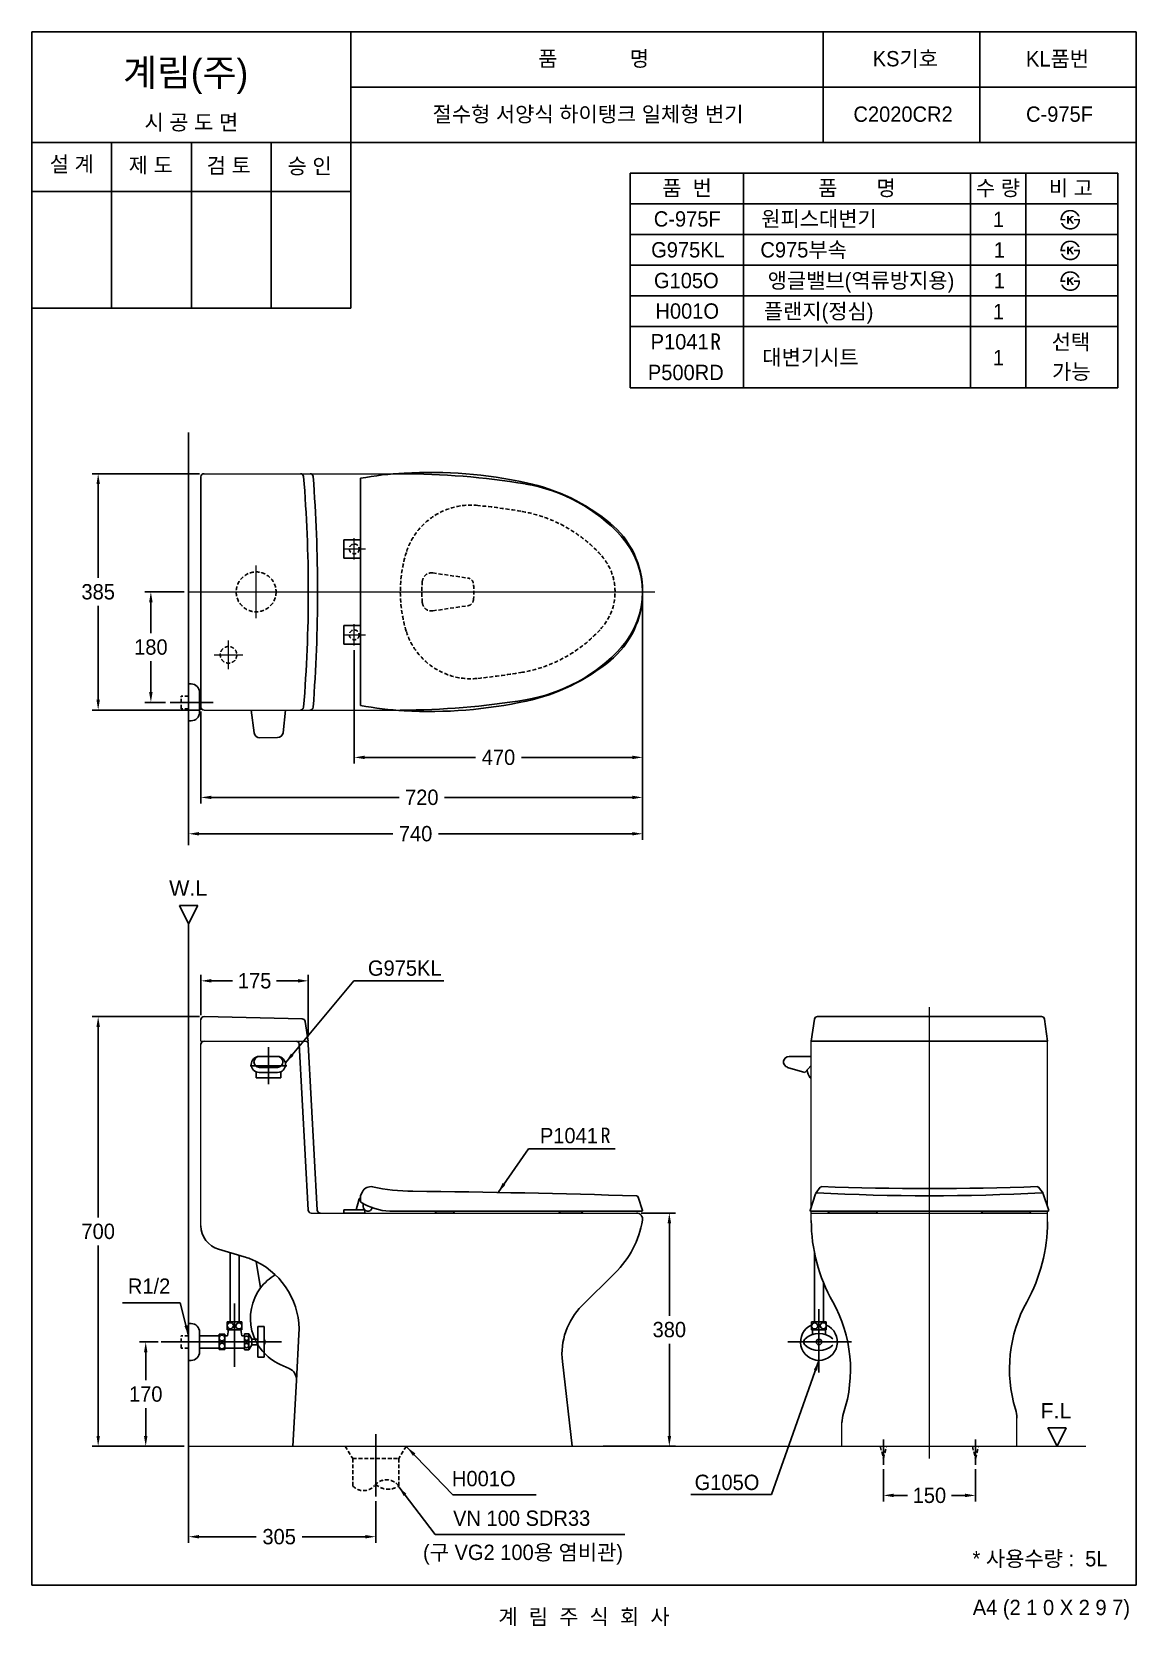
# Model space of a CAD drawing. Header units: millimetres. Extents: x 0 to 1800, y -67 to 2530.
import ezdxf
from ezdxf.enums import TextEntityAlignment as Align
from ezdxf.lldxf.tags import DXFTag

# ---------------------------------------------------------------- set-up
doc = ezdxf.new("R2010")
doc.units = ezdxf.units.MM
doc.linetypes.add('DASHED2', pattern=[9.525, 6.35, -3.175])
for name, color, linetype in [('TEXT', 7, 'Continuous'), ('내부선 및 부속', 4, 'Continuous'), ('도각라인', 7, 'Continuous'), ('외형선', 3, 'Continuous'), ('점선', 6, 'DASHED2'), ('중심선', 1, 'DASHED'), ('치수선', 7, 'Continuous')]:
    doc.layers.add(name, color=color, linetype=linetype)
doc.styles.add('____', font='')
doc.styles.add('타이틀', font='H2GTRM.TTF', dxfattribs={"height": 25})
doc.styles.add('타이틀2(바탕체)', font='', dxfattribs={"height": 25})
doc.styles.get('____').set_extended_font_data('굴림')
doc.styles.get('타이틀2(바탕체)').set_extended_font_data('BatangChe')
tags = doc.linetypes.add('DASHDOT', pattern=[70, 31, -13, 13, -13]).pattern_tags.tags
tags[10:11] = [DXFTag(74, 4), DXFTag(75, 0), DXFTag(340, '0'), DXFTag(46, 0.0), DXFTag(50, 0.0), DXFTag(44, 0.0), DXFTag(45, 0.0)]
tags[8:9] = [DXFTag(74, 4), DXFTag(75, 0), DXFTag(340, '0'), DXFTag(46, 0.0), DXFTag(50, 0.0), DXFTag(44, 0.0), DXFTag(45, 0.0)]
tags[6:7] = [DXFTag(74, 4), DXFTag(75, 0), DXFTag(340, '0'), DXFTag(46, 0.0), DXFTag(50, 0.0), DXFTag(44, 0.0), DXFTag(45, 0.0)]
tags[4:5] = [DXFTag(74, 4), DXFTag(75, 0), DXFTag(340, '0'), DXFTag(46, 0.0), DXFTag(50, 0.0), DXFTag(44, 0.0), DXFTag(45, 0.0)]
tags = doc.linetypes.add('DASHED', pattern=[25.72, 12.86, -12.86]).pattern_tags.tags
tags[6:7] = [DXFTag(74, 4), DXFTag(75, 0), DXFTag(340, '0'), DXFTag(46, 0.0), DXFTag(50, 0.0), DXFTag(44, 0.0), DXFTag(45, 0.0)]
tags[4:5] = [DXFTag(74, 4), DXFTag(75, 0), DXFTag(340, '0'), DXFTag(46, 0.0), DXFTag(50, 0.0), DXFTag(44, 0.0), DXFTag(45, 0.0)]
doc.dimstyles.new('MSADIM', dxfattribs={"dimtxt": 33, "dimasz": 17, "dimexe": 10, "dimexo": 7.5, "dimgap": 10, "dimtad": 0, "dimtih": 1, "dimtoh": 1, "dimdec": 0, "dimzin": 1, "dimdsep": 46, "dimtxsty": '____', "dimcen": 11.25, "dimadec": 0, "dimazin": 0, "dimtfac": 1, "dimtdec": 0, "dimtix": 1, "dimtmove": 0, "dimatfit": 3, "dimfxl": 1, "dimtolj": 1, "dimtzin": 1, "dimarcsym": 0})

msp = doc.modelspace()

# ---------------------------------------------------------------- texts
at = {"layer": 'TEXT', "style": '타이틀'}
for s, p in [('품             명', (915.7, 2486.4)), ('KS기호', (1423.8, 2486.3)), ('KL품번', (1671.8, 2486.1)), ('시 공 도 면', (259.9, 2382.7)), ('절수형 서양식 하이탱크 일체형 변기', (906.6, 2396)), ('C2020CR2', (1420.1, 2396)), ('C-975F', (1675.1, 2396)), ('설 계', (65, 2314.6)), ('제 도', (193.8, 2312.9)), ('검 토', (320.8, 2312.3)), ('승 인', (452.7, 2311.4)), ('품  번', (1067.9, 2275.7)), ('품       명', (1344.8, 2275.7)), ('수 량', (1574.8, 2275.7)), ('비 고', (1693.6, 2275.7)), ('C-975F', (1068.3, 2225.3)), ('원피스대변기', (1283.1, 2225.6)), ('1', (1575.7, 2224.4)), ('G975KL', (1069.5, 2175)), ('C975부속', (1258, 2175)), ('1', (1577, 2174.9)), ('G105O', (1066.8, 2125)), ('앵글밸브(역류방지용)', (1351.5, 2125)), ('1', (1577, 2124.9)), ('H001O', (1068.3, 2075.3)), ('플랜지(정심)', (1282.5, 2075)), ('1', (1575.7, 2074.4)), ('P1041', (1055.9, 2025.3)), ('선택', (1693.7, 2025)), ('대변기시트', (1269.1, 1999.9)), ('1', (1575.7, 1999.4)), ('P500RD', (1065.9, 1975.3)), ('가능', (1694.4, 1976.5)), ('P1041', (875.4, 732.1)), ('* 사용수량 :  5L', (1643.3, 42.9))]:
    msp.add_text(s, height=25, dxfattribs=at).set_placement(p, align=Align.MIDDLE_CENTER)
msp.add_text('계림(주)', height=44, dxfattribs=at).set_placement((148.7, 2441.8))
at = {"layer": 'TEXT', "attachment_point": 1, "style": '타이틀2(바탕체)'}
for insert, char_height in [((1105.9, 2039.1), 27), ((927, 745.2), 25)]:
    msp.add_mtext_dynamic_manual_height_columns('R', width=94.561, gutter_width=125, heights=[0], dxfattribs=dict(at, insert=insert, char_height=char_height))
at = {"layer": 'TEXT', "char_height": 25, "attachment_point": 1, "line_spacing_factor": 0.963855, "style": '타이틀'}
for s, insert, width in [('\\fArial;W.L', (223.8, 1147.7), 248.993), ('\\A1;G975KL', (547.8, 1017.5), 248.993), ('\\fArial;F.L', (1644, 296.3), 248.993), ('\\A1; G105O', (1071.3, 179.8), 248.993), ('\\A1;VN 100 SDR33', (686.6, 121.4), 379.657), ('\\A1;(구 VG2 100{\\fGulim|b0|i0|c129|p50;용 염비관)}', (637.6, 65.8), 379.657)]:
    msp.add_mtext(s, dxfattribs=dict(at, insert=insert, width=width))
at = {"layer": '도각라인', "style": '타이틀'}
msp.add_text('A4 (2 1 0 X 2 9 7)', height=25, dxfattribs=at).set_placement((1790, -36.5), align=Align.MIDDLE_RIGHT)
msp.add_text('계  림  주  식  회  사', height=25, dxfattribs=at).set_placement((900, -51.7), align=Align.MIDDLE_CENTER)
at = {"layer": '치수선', "linetype": 'Continuous', "char_height": 25, "attachment_point": 1, "line_spacing_factor": 0.963855, "style": '타이틀'}
for s, insert, width in [('\\A1;R1/2', (156.5, 499.4), 248.993), ('\\A1; H001O', (675.7, 185.9), 361.787)]:
    msp.add_mtext(s, dxfattribs=dict(at, insert=insert, width=width))

# ---------------------------------------------------------------- blocks, each defined once
blk = doc.blocks.new('*D3')
at = {"layer": '치수선', "color": 0, "linetype": 'Continuous', "lineweight": -2, "transparency": 16777216}
for p, q in [((273.1, 1810.3), (98.1, 1810.3)), ((108.1, 1793.3), (108.1, 1640.6)), ((108.1, 1442.3), (108.1, 1594.9)), ((273.1, 1425.3), (98.1, 1425.3))]:
    blk.add_line(p, q, dxfattribs=at)
at = {"layer": '치수선', "color": 0, "linetype": 'Continuous', "transparency": 16777216}
for points in [[(105.3, 1793.3), (110.9, 1793.3), (108.1, 1810.3)], [(105.3, 1442.3), (110.9, 1442.3), (108.1, 1425.3)]]:
    blk.add_solid(points, dxfattribs=at)
at = {"layer": '치수선', "color": 0, "linetype": 'Continuous', "transparency": 16777216, "insert": (108.1, 1617.8), "char_height": 25, "attachment_point": 5, "style": '____'}
blk.add_mtext('\\A1;385', dxfattribs=at)
blk = doc.blocks.new('*D4')
at = {"layer": '치수선', "color": 0, "linetype": 'Continuous', "lineweight": -2, "transparency": 16777216}
for p, q in [((995.6, 1610.3), (995.6, 1338.2)), ((525.6, 1522.8), (525.6, 1338.2)), ((542.6, 1348.2), (722.9, 1348.2)), ((978.6, 1348.2), (798.2, 1348.2))]:
    blk.add_line(p, q, dxfattribs=at)
at = {"layer": '치수선', "color": 0, "linetype": 'Continuous', "transparency": 16777216}
for points in [[(542.6, 1351), (542.6, 1345.4), (525.6, 1348.2)], [(978.6, 1351), (978.6, 1345.4), (995.6, 1348.2)]]:
    blk.add_solid(points, dxfattribs=at)
at = {"layer": '치수선', "color": 0, "linetype": 'Continuous', "transparency": 16777216, "insert": (760.6, 1348.2), "char_height": 25, "attachment_point": 5, "style": '____'}
blk.add_mtext('\\A1;470', dxfattribs=at)
blk = doc.blocks.new('*D5')
at = {"layer": '치수선', "color": 0, "linetype": 'Continuous', "lineweight": -2, "transparency": 16777216}
for p, q in [((995.6, 1610.3), (995.6, 1273)), ((275.6, 1422.8), (275.6, 1273)), ((292.6, 1283), (598.5, 1283)), ((978.6, 1283), (672.7, 1283))]:
    blk.add_line(p, q, dxfattribs=at)
at = {"layer": '치수선', "color": 0, "linetype": 'Continuous', "transparency": 16777216}
for points in [[(292.6, 1285.8), (292.6, 1280.2), (275.6, 1283)], [(978.6, 1285.8), (978.6, 1280.2), (995.6, 1283)]]:
    blk.add_solid(points, dxfattribs=at)
at = {"layer": '치수선', "color": 0, "linetype": 'Continuous', "transparency": 16777216, "insert": (635.6, 1283), "char_height": 25, "attachment_point": 5, "style": '____'}
blk.add_mtext('\\A1;720', dxfattribs=at)
blk = doc.blocks.new('*D6')
at = {"layer": '치수선', "color": 0, "linetype": 'Continuous', "lineweight": -2, "transparency": 16777216}
for p, q in [((255.5, 218.5), (255.5, 68.7)), ((560.5, 136.7), (560.5, 68.7)), ((272.5, 78.7), (365.8, 78.7)), ((543.5, 78.7), (440.4, 78.7))]:
    blk.add_line(p, q, dxfattribs=at)
at = {"layer": '치수선', "color": 0, "linetype": 'Continuous', "transparency": 16777216}
for points in [[(272.5, 81.5), (272.5, 75.9), (255.5, 78.7)], [(543.5, 81.5), (543.5, 75.9), (560.5, 78.7)]]:
    blk.add_solid(points, dxfattribs=at)
at = {"layer": '치수선', "color": 0, "linetype": 'Continuous', "transparency": 16777216, "insert": (403.1, 78.7), "char_height": 25, "attachment_point": 5, "style": '____'}
blk.add_mtext('\\A1;305', dxfattribs=at)
blk = doc.blocks.new('*D7')
at = {"layer": '치수선', "color": 0, "linetype": 'Continuous', "lineweight": -2, "transparency": 16777216}
for p, q in [((206, 396), (175.6, 396)), ((185.6, 379), (185.6, 333.8)), ((185.6, 243), (185.6, 288.1)), ((248, 226), (175.6, 226))]:
    blk.add_line(p, q, dxfattribs=at)
at = {"layer": '치수선', "color": 0, "linetype": 'Continuous', "transparency": 16777216}
for points in [[(182.8, 379), (188.4, 379), (185.6, 396)], [(182.8, 243), (188.4, 243), (185.6, 226)]]:
    blk.add_solid(points, dxfattribs=at)
at = {"layer": '치수선', "color": 0, "linetype": 'Continuous', "transparency": 16777216, "insert": (185.6, 311), "char_height": 25, "attachment_point": 5, "style": '____'}
blk.add_mtext('\\A1;170', dxfattribs=at)
blk = doc.blocks.new('*D8')
at = {"layer": '치수선', "color": 0, "linetype": 'Continuous', "lineweight": -2, "transparency": 16777216}
for p, q in [((273.1, 926), (98.1, 926)), ((108.1, 909), (108.1, 598.8)), ((108.1, 243), (108.1, 553.1)), ((248, 226), (98.1, 226))]:
    blk.add_line(p, q, dxfattribs=at)
at = {"layer": '치수선', "color": 0, "linetype": 'Continuous', "transparency": 16777216}
for points in [[(105.3, 909), (110.9, 909), (108.1, 926)], [(105.3, 243), (110.9, 243), (108.1, 226)]]:
    blk.add_solid(points, dxfattribs=at)
at = {"layer": '치수선', "color": 0, "linetype": 'Continuous', "transparency": 16777216, "insert": (108.1, 576), "char_height": 25, "attachment_point": 5, "style": '____'}
blk.add_mtext('\\A1;700', dxfattribs=at)
blk = doc.blocks.new('*D9')
at = {"layer": '치수선', "color": 0, "linetype": 'Continuous', "lineweight": -2, "transparency": 16777216}
for p, q in [((248, 1617.8), (184, 1617.8)), ((194, 1600.8), (194, 1550.6)), ((194, 1454.8), (194, 1504.9)), ((218, 1437.8), (184, 1437.8))]:
    blk.add_line(p, q, dxfattribs=at)
at = {"layer": '치수선', "color": 0, "linetype": 'Continuous', "transparency": 16777216}
for points in [[(191.1, 1600.8), (196.8, 1600.8), (194, 1617.8)], [(191.1, 1454.8), (196.8, 1454.8), (194, 1437.8)]]:
    blk.add_solid(points, dxfattribs=at)
at = {"layer": '치수선', "color": 0, "linetype": 'Continuous', "transparency": 16777216, "insert": (194, 1527.8), "char_height": 25, "attachment_point": 5, "style": '____'}
blk.add_mtext('\\A1;180', dxfattribs=at)
blk = doc.blocks.new('*D10')
at = {"layer": '치수선', "color": 0, "linetype": 'Continuous', "lineweight": -2, "transparency": 16777216}
for p, q in [((993.1, 606), (1049.1, 606)), ((1039.1, 589), (1039.1, 438.8)), ((1039.1, 243), (1039.1, 393.1)), ((931.4, 226), (1049.1, 226))]:
    blk.add_line(p, q, dxfattribs=at)
at = {"layer": '치수선', "color": 0, "linetype": 'Continuous', "transparency": 16777216}
for points in [[(1036.3, 589), (1042, 589), (1039.1, 606)], [(1036.3, 243), (1042, 243), (1039.1, 226)]]:
    blk.add_solid(points, dxfattribs=at)
at = {"layer": '치수선', "color": 0, "linetype": 'Continuous', "transparency": 16777216, "insert": (1039.1, 416), "char_height": 25, "attachment_point": 5, "style": '____'}
blk.add_mtext('\\A1;380', dxfattribs=at)
blk = doc.blocks.new('*D11')
at = {"layer": '치수선', "color": 0, "linetype": 'Continuous', "lineweight": -2, "transparency": 16777216}
for p, q in [((995.6, 1610.3), (995.6, 1213.8)), ((255.5, 1281), (255.5, 1213.8)), ((272.5, 1223.8), (588.4, 1223.8)), ((978.6, 1223.8), (662.7, 1223.8))]:
    blk.add_line(p, q, dxfattribs=at)
at = {"layer": '치수선', "color": 0, "linetype": 'Continuous', "transparency": 16777216}
for points in [[(272.5, 1226.6), (272.5, 1221), (255.5, 1223.8)], [(978.6, 1226.6), (978.6, 1221), (995.6, 1223.8)]]:
    blk.add_solid(points, dxfattribs=at)
at = {"layer": '치수선', "color": 0, "linetype": 'Continuous', "transparency": 16777216, "insert": (625.5, 1223.8), "char_height": 25, "attachment_point": 5, "style": '____'}
blk.add_mtext('\\A1;740', dxfattribs=at)
blk = doc.blocks.new('*D12')
at = {"layer": '치수선', "color": 0, "linetype": 'Continuous', "lineweight": -2, "transparency": 16777216}
for p, q in [((1388, 188.5), (1388, 136)), ((1538, 188.5), (1538, 136)), ((1405, 146), (1427.1, 146)), ((1521, 146), (1498.9, 146))]:
    blk.add_line(p, q, dxfattribs=at)
at = {"layer": '치수선', "color": 0, "linetype": 'Continuous', "transparency": 16777216}
for points in [[(1405, 148.9), (1405, 143.2), (1388, 146)], [(1521, 148.9), (1521, 143.2), (1538, 146)]]:
    blk.add_solid(points, dxfattribs=at)
at = {"layer": '치수선', "color": 0, "linetype": 'Continuous', "transparency": 16777216, "insert": (1463, 146), "char_height": 25, "attachment_point": 5, "style": '____'}
blk.add_mtext('\\A1;150', dxfattribs=at)
blk = doc.blocks.new('*D13')
at = {"layer": '치수선', "color": 0, "linetype": 'Continuous', "lineweight": -2, "transparency": 16777216}
for p, q in [((275.6, 928.5), (275.6, 994.2)), ((450.6, 893.5), (450.6, 994.2)), ((292.6, 984.2), (327.1, 984.2)), ((433.6, 984.2), (399, 984.2))]:
    blk.add_line(p, q, dxfattribs=at)
at = {"layer": '치수선', "color": 0, "linetype": 'Continuous', "transparency": 16777216}
for points in [[(292.6, 987.1), (292.6, 981.4), (275.6, 984.2)], [(433.6, 987.1), (433.6, 981.4), (450.6, 984.2)]]:
    blk.add_solid(points, dxfattribs=at)
at = {"layer": '치수선', "color": 0, "linetype": 'Continuous', "transparency": 16777216, "insert": (363.1, 984.2), "char_height": 25, "attachment_point": 5, "style": '____'}
blk.add_mtext('\\A1;175', dxfattribs=at)

# ---------------------------------------------------------------- dimensions: what is measured, and where the dimension line sits
at = {"layer": '치수선', "linetype": 'Continuous'}
for base, p1, p2, picture, middle in [((108.1, 1810.3), (280.6, 1425.3), (280.6, 1810.3), '*D3', (108.1, 1617.8)), ((194, 1437.8), (255.5, 1617.8), (225.5, 1437.8), '*D9', (194, 1527.8)), ((108.1, 226), (280.6, 926), (255.5, 226), '*D8', (108.1, 576)), ((1039.1, 606), (923.9, 226), (985.6, 606), '*D10', (1039.1, 416)), ((185.6, 226), (213.5, 396), (255.5, 226), '*D7', (185.6, 311))]:
    dim = msp.add_linear_dim(base=base, p1=p1, p2=p2, angle=90, dimstyle='MSADIM', override={"dimtxt": 25}, dxfattribs=at)
    dim.commit()
    dim.dimension.update_dxf_attribs({"geometry": picture, "text_midpoint": middle})
for base, p1, p2, picture, middle in [((255.5, 1223.8), (995.6, 1617.8), (255.5, 1288.5), '*D11', (625.5, 1223.8)), ((995.6, 1283), (275.6, 1430.3), (995.6, 1617.8), '*D5', (635.6, 1283)), ((525.6, 1348.2), (995.6, 1617.8), (525.6, 1530.3), '*D4', (760.6, 1348.2)), ((450.6, 984.2), (275.6, 921), (450.6, 886), '*D13', (363.1, 984.2)), ((1538, 146), (1388, 196), (1538, 196), '*D12', (1463, 146))]:
    dim = msp.add_linear_dim(base=base, p1=p1, p2=p2, dimstyle='MSADIM', override={"dimtxt": 25}, dxfattribs=at)
    dim.commit()
    dim.dimension.update_dxf_attribs({"geometry": picture, "text_midpoint": middle})
dim = msp.add_linear_dim(base=(560.5, 78.7), p1=(255.5, 226), p2=(560.5, 144.2), dimstyle='MSADIM', override={"dimtxt": 25}, dxfattribs=at)
dim.commit()
dim.dimension.update_dxf_attribs({"geometry": '*D6', "text_midpoint": (403.1, 78.7), "dimtype": 160})

# ---------------------------------------------------------------- hatches: boundary and pattern name
at = {"layer": 'TEXT'}
for points in [[(1676.6, 2222.8), (1676.6, 2223.2), (1676.6, 2223.6), (1676.5, 2224), (1676.6, 2224.4), (1676.6, 2224.8), (1676.6, 2225.2), (1676.6, 2225.6), (1676.7, 2226), (1676.7, 2226.4), (1676.8, 2226.8), (1676.8, 2227.2), (1676.9, 2227.6), (1677, 2228), (1677.1, 2228.4), (1677.2, 2228.8), (1677.3, 2229.1), (1677.4, 2229.5), (1677.5, 2229.9), (1677.7, 2230.3), (1677.8, 2230.6), (1678, 2231), (1678.1, 2231.4), (1678.3, 2231.7), (1678.5, 2232.1), (1678.7, 2232.4), (1678.9, 2232.7), (1679.1, 2233.1), (1679.3, 2233.4), (1679.5, 2233.7), (1679.7, 2234), (1680, 2234.3), (1680.5, 2234.9), (1680.8, 2235.2), (1681, 2235.5), (1681.3, 2235.8), (1681.6, 2236.1), (1681.9, 2236.4), (1682.2, 2236.6), (1682.5, 2236.9), (1682.8, 2237.1), (1683.2, 2237.4), (1683.5, 2237.6), (1683.8, 2237.8), (1684.2, 2238), (1684.5, 2238.2), (1684.9, 2238.4), (1685.2, 2238.6), (1685.7, 2238.7), (1686.1, 2238.9), (1686.5, 2239.1), (1686.9, 2239.2), (1687.3, 2239.4), (1687.8, 2239.5), (1688.2, 2239.6), (1688.6, 2239.7), (1689.1, 2239.8), (1689.5, 2239.9), (1690, 2239.9), (1690.5, 2240), (1691, 2240), (1691.4, 2240.1), (1691.9, 2240.1), (1692.4, 2240.1), (1693.2, 2240.1), (1693.6, 2240.1), (1693.9, 2240), (1694.3, 2240), (1694.7, 2240), (1695, 2239.9), (1695.4, 2239.9), (1695.7, 2239.8), (1696.1, 2239.7), (1696.4, 2239.7), (1696.8, 2239.6), (1697.1, 2239.5), (1697.4, 2239.4), (1697.8, 2239.3), (1698.1, 2239.2), (1698.4, 2239.1), (1698.7, 2239), (1699, 2238.9), (1699.4, 2238.7), (1699.7, 2238.6), (1700, 2238.5), (1700.3, 2238.3), (1700.6, 2238.2), (1700.8, 2238), (1701.1, 2237.8), (1701.4, 2237.7), (1701.7, 2237.5), (1702, 2237.3), (1702.2, 2237.1), (1702.5, 2236.9), (1702.8, 2236.7), (1703.2, 2236.4), (1703.6, 2236), (1704, 2235.6), (1704.4, 2235.2), (1704.8, 2234.8), (1705.1, 2234.4), (1705.5, 2234), (1705.8, 2233.6), (1706.1, 2233.1), (1706.4, 2232.6), (1706.7, 2232.2), (1707, 2231.7), (1707.3, 2231.1), (1707.5, 2230.6), (1707.8, 2230.1), (1708, 2229.5), (1708, 2229.5), (1704.9, 2229.5), (1704.9, 2229.5), (1704.8, 2229.7), (1704.8, 2229.9), (1704.7, 2230.1), (1704.6, 2230.2), (1704.6, 2230.4), (1704.5, 2230.6), (1704.4, 2230.7), (1704.3, 2230.9), (1704.2, 2231.1), (1704.1, 2231.2), (1704, 2231.4), (1703.9, 2231.6), (1703.8, 2231.7), (1703.7, 2231.9), (1703.6, 2232.1), (1703.5, 2232.2), (1703.3, 2232.4), (1703.2, 2232.6), (1702.9, 2232.9), (1702.7, 2233.2), (1702.4, 2233.5), (1702.1, 2233.8), (1701.7, 2234.1), (1701.4, 2234.4), (1701, 2234.7), (1700.8, 2234.9), (1700.6, 2235.1), (1700.3, 2235.2), (1700.1, 2235.4), (1699.9, 2235.5), (1699.6, 2235.7), (1699.4, 2235.8), (1699.1, 2236), (1698.9, 2236.1), (1698.6, 2236.2), (1698.4, 2236.4), (1698.1, 2236.5), (1697.9, 2236.6), (1697.6, 2236.7), (1697.4, 2236.8), (1697.1, 2236.9), (1696.8, 2237), (1696.6, 2237), (1696.3, 2237.1), (1696.1, 2237.2), (1695.8, 2237.3), (1695.5, 2237.3), (1695.2, 2237.4), (1695, 2237.4), (1694.7, 2237.5), (1694.4, 2237.5), (1694.1, 2237.5), (1693.8, 2237.6), (1693.6, 2237.6), (1693.3, 2237.6), (1693, 2237.6), (1692.7, 2237.6), (1692.3, 2237.6), (1692, 2237.6), (1691.7, 2237.6), (1691.3, 2237.5), (1691, 2237.5), (1690.7, 2237.5), (1690.3, 2237.4), (1690, 2237.4), (1689.7, 2237.3), (1689.4, 2237.3), (1689.1, 2237.2), (1688.8, 2237.1), (1688.5, 2237), (1688.2, 2237), (1687.9, 2236.9), (1687.6, 2236.8), (1687.3, 2236.7), (1687, 2236.5), (1686.7, 2236.4), (1686.5, 2236.3), (1686.2, 2236.2), (1685.9, 2236), (1685.6, 2235.9), (1685.4, 2235.7), (1685.1, 2235.6), (1684.9, 2235.4), (1684.6, 2235.2), (1684.4, 2235), (1684.1, 2234.9), (1683.9, 2234.7), (1683.7, 2234.5), (1683.4, 2234.3), (1683.2, 2234), (1683, 2233.8), (1682.7, 2233.6), (1682.5, 2233.4), (1682.3, 2233.1), (1682.1, 2232.9), (1681.9, 2232.6), (1681.7, 2232.4), (1681.6, 2232.1), (1681.4, 2231.9), (1681.2, 2231.6), (1681.1, 2231.4), (1680.9, 2231.1), (1680.8, 2230.8), (1680.6, 2230.5), (1680.5, 2230.3), (1680.4, 2230), (1680.3, 2229.7), (1680.2, 2229.4), (1680, 2229.1), (1680, 2228.8), (1679.9, 2228.5), (1679.8, 2228.2), (1679.7, 2227.8), (1679.6, 2227.5), (1679.6, 2227.2), (1679.5, 2226.9), (1679.5, 2226.5), (1679.4, 2226.2), (1679.4, 2225.8), (1679.4, 2225.5), (1679.3, 2225.1), (1679.3, 2225.1), (1684.5, 2225.1), (1684.5, 2225.1), (1684.5, 2225.1), (1684.5, 2222.8), (1684.5, 2222.8), (1684.5, 2222.8), (1676.6, 2222.8)], [(1708.7, 2225.1), (1708.8, 2224.7), (1708.7, 2224.3), (1708.7, 2223.8), (1708.7, 2223.4), (1708.7, 2223), (1708.6, 2222.5), (1708.6, 2222.1), (1708.5, 2221.7), (1708.5, 2221.3), (1708.4, 2220.9), (1708.3, 2220.4), (1708.2, 2220), (1708.1, 2219.6), (1708, 2219.2), (1707.8, 2218.8), (1707.7, 2218.4), (1707.6, 2218), (1707.4, 2217.6), (1707.3, 2217.3), (1707.1, 2216.9), (1706.9, 2216.5), (1706.7, 2216.2), (1706.6, 2215.8), (1706.4, 2215.5), (1706.2, 2215.1), (1705.9, 2214.8), (1705.7, 2214.5), (1705.5, 2214.2), (1705.3, 2213.8), (1705, 2213.5), (1704.8, 2213.2), (1704.5, 2212.9), (1704.2, 2212.6), (1704, 2212.4), (1703.7, 2212.1), (1703.4, 2211.8), (1703.1, 2211.6), (1702.8, 2211.3), (1702.5, 2211.1), (1702.2, 2210.8), (1701.9, 2210.6), (1701.6, 2210.4), (1701.2, 2210.2), (1700.9, 2210), (1700.6, 2209.8), (1700.2, 2209.6), (1699.9, 2209.4), (1699.5, 2209.3), (1699.2, 2209.1), (1698.8, 2209), (1698.4, 2208.8), (1698, 2208.7), (1697.7, 2208.6), (1697.3, 2208.5), (1696.9, 2208.4), (1696.5, 2208.3), (1696.1, 2208.2), (1695.7, 2208.1), (1695.3, 2208.1), (1694.9, 2208), (1694.5, 2208), (1694.1, 2208), (1693.7, 2207.9), (1693.3, 2207.9), (1692.6, 2207.9), (1692, 2208), (1691.3, 2208), (1690.7, 2208.1), (1690.1, 2208.2), (1689.8, 2208.2), (1689.5, 2208.3), (1689.2, 2208.3), (1688.9, 2208.4), (1688.6, 2208.5), (1688.3, 2208.6), (1688, 2208.6), (1687.7, 2208.7), (1687.4, 2208.8), (1687.1, 2208.9), (1686.8, 2209), (1686.6, 2209.1), (1686.3, 2209.2), (1686, 2209.4), (1685.7, 2209.5), (1685.5, 2209.6), (1685.2, 2209.7), (1684.9, 2209.9), (1684.7, 2210), (1684.4, 2210.2), (1684.1, 2210.3), (1683.6, 2210.7), (1683.4, 2210.8), (1683.1, 2211), (1682.8, 2211.2), (1682.6, 2211.4), (1682.4, 2211.6), (1682.1, 2211.8), (1681.9, 2212), (1681.6, 2212.2), (1681.4, 2212.5), (1681.2, 2212.7), (1681, 2212.9), (1680.8, 2213.1), (1680.5, 2213.4), (1680.3, 2213.6), (1680.1, 2213.9), (1679.9, 2214.1), (1679.7, 2214.4), (1679.6, 2214.6), (1679.4, 2214.9), (1679.2, 2215.2), (1679, 2215.5), (1678.8, 2215.7), (1678.7, 2216), (1678.5, 2216.3), (1678.3, 2216.6), (1678.2, 2216.9), (1678, 2217.2), (1677.8, 2217.8), (1677.5, 2218.5), (1677.5, 2218.5), (1680.4, 2218.5), (1680.4, 2218.5), (1680.7, 2218.1), (1680.9, 2217.6), (1681.1, 2217.2), (1681.4, 2216.9), (1681.6, 2216.5), (1681.9, 2216.1), (1682.1, 2215.8), (1682.4, 2215.4), (1682.7, 2215.1), (1682.9, 2214.8), (1683.2, 2214.5), (1683.5, 2214.2), (1683.8, 2213.9), (1684.1, 2213.6), (1684.4, 2213.3), (1684.7, 2213.1), (1684.9, 2212.9), (1685.2, 2212.7), (1685.4, 2212.6), (1685.6, 2212.4), (1685.9, 2212.3), (1686.1, 2212.1), (1686.3, 2212), (1686.6, 2211.9), (1686.8, 2211.7), (1687.1, 2211.6), (1687.3, 2211.5), (1687.6, 2211.4), (1687.9, 2211.3), (1688.1, 2211.2), (1688.4, 2211.1), (1688.7, 2211), (1688.9, 2211), (1689.2, 2210.9), (1689.5, 2210.8), (1689.8, 2210.8), (1690, 2210.7), (1690.3, 2210.7), (1690.6, 2210.6), (1690.9, 2210.6), (1691.2, 2210.6), (1691.5, 2210.5), (1691.8, 2210.5), (1692.1, 2210.5), (1692.4, 2210.5), (1692.7, 2210.5), (1693, 2210.5), (1693.9, 2210.5), (1694.1, 2210.6), (1694.4, 2210.6), (1694.7, 2210.6), (1694.9, 2210.6), (1695.2, 2210.7), (1695.5, 2210.7), (1695.7, 2210.8), (1696, 2210.8), (1696.3, 2210.9), (1696.5, 2210.9), (1696.8, 2211), (1697, 2211.1), (1697.3, 2211.2), (1697.5, 2211.2), (1697.8, 2211.3), (1698, 2211.4), (1698.3, 2211.5), (1698.5, 2211.6), (1698.8, 2211.8), (1699, 2211.9), (1699.2, 2212), (1699.5, 2212.1), (1699.7, 2212.3), (1699.9, 2212.4), (1700.2, 2212.6), (1700.4, 2212.7), (1700.6, 2212.9), (1700.9, 2213), (1701.1, 2213.2), (1701.3, 2213.4), (1701.6, 2213.6), (1701.8, 2213.8), (1702, 2214), (1702.3, 2214.3), (1702.5, 2214.5), (1702.7, 2214.8), (1702.9, 2215), (1703.2, 2215.3), (1703.3, 2215.5), (1703.5, 2215.8), (1703.7, 2216), (1703.9, 2216.3), (1704.1, 2216.6), (1704.2, 2216.9), (1704.4, 2217.2), (1704.5, 2217.4), (1704.7, 2217.7), (1704.8, 2218), (1704.9, 2218.3), (1705.1, 2218.7), (1705.2, 2219), (1705.3, 2219.3), (1705.4, 2219.6), (1705.5, 2220), (1705.6, 2220.3), (1705.6, 2220.6), (1705.7, 2221), (1705.8, 2221.3), (1705.8, 2221.7), (1705.9, 2222.1), (1705.9, 2222.4), (1705.9, 2222.8), (1705.9, 2222.8), (1698.5, 2222.8), (1698.5, 2222.8), (1698.5, 2222.8), (1698.5, 2225.1), (1698.5, 2225.1), (1698.5, 2225.1), (1708.7, 2225.1)], [(1690.3, 2225.8), (1695.1, 2230.2), (1699, 2230.2), (1693.6, 2225.2), (1698.7, 2217.7), (1695.3, 2217.7), (1691.7, 2223.4), (1690.3, 2222.2), (1690.3, 2217.7), (1687.4, 2217.7), (1687.4, 2230.3), (1690.3, 2230.3)], [(1676.6, 2172.8), (1676.6, 2173.2), (1676.6, 2173.6), (1676.5, 2174), (1676.6, 2174.4), (1676.6, 2174.8), (1676.6, 2175.2), (1676.6, 2175.6), (1676.7, 2176), (1676.7, 2176.4), (1676.8, 2176.8), (1676.8, 2177.2), (1676.9, 2177.6), (1677, 2178), (1677.1, 2178.4), (1677.2, 2178.8), (1677.3, 2179.1), (1677.4, 2179.5), (1677.5, 2179.9), (1677.7, 2180.3), (1677.8, 2180.6), (1678, 2181), (1678.1, 2181.4), (1678.3, 2181.7), (1678.5, 2182.1), (1678.7, 2182.4), (1678.9, 2182.7), (1679.1, 2183.1), (1679.3, 2183.4), (1679.5, 2183.7), (1679.7, 2184), (1680, 2184.3), (1680.5, 2184.9), (1680.8, 2185.2), (1681, 2185.5), (1681.3, 2185.8), (1681.6, 2186.1), (1681.9, 2186.4), (1682.2, 2186.6), (1682.5, 2186.9), (1682.8, 2187.1), (1683.2, 2187.4), (1683.5, 2187.6), (1683.8, 2187.8), (1684.2, 2188), (1684.5, 2188.2), (1684.9, 2188.4), (1685.2, 2188.6), (1685.7, 2188.7), (1686.1, 2188.9), (1686.5, 2189.1), (1686.9, 2189.2), (1687.3, 2189.4), (1687.8, 2189.5), (1688.2, 2189.6), (1688.6, 2189.7), (1689.1, 2189.8), (1689.5, 2189.9), (1690, 2189.9), (1690.5, 2190), (1691, 2190), (1691.4, 2190.1), (1691.9, 2190.1), (1692.4, 2190.1), (1693.2, 2190.1), (1693.6, 2190.1), (1693.9, 2190), (1694.3, 2190), (1694.7, 2190), (1695, 2189.9), (1695.4, 2189.9), (1695.7, 2189.8), (1696.1, 2189.7), (1696.4, 2189.7), (1696.8, 2189.6), (1697.1, 2189.5), (1697.4, 2189.4), (1697.8, 2189.3), (1698.1, 2189.2), (1698.4, 2189.1), (1698.7, 2189), (1699, 2188.9), (1699.4, 2188.7), (1699.7, 2188.6), (1700, 2188.5), (1700.3, 2188.3), (1700.6, 2188.2), (1700.8, 2188), (1701.1, 2187.8), (1701.4, 2187.7), (1701.7, 2187.5), (1702, 2187.3), (1702.2, 2187.1), (1702.5, 2186.9), (1702.8, 2186.7), (1703.2, 2186.4), (1703.6, 2186), (1704, 2185.6), (1704.4, 2185.2), (1704.8, 2184.8), (1705.1, 2184.4), (1705.5, 2184), (1705.8, 2183.6), (1706.1, 2183.1), (1706.4, 2182.6), (1706.7, 2182.2), (1707, 2181.7), (1707.3, 2181.1), (1707.5, 2180.6), (1707.8, 2180.1), (1708, 2179.5), (1708, 2179.5), (1704.9, 2179.5), (1704.9, 2179.5), (1704.8, 2179.7), (1704.8, 2179.9), (1704.7, 2180.1), (1704.6, 2180.2), (1704.6, 2180.4), (1704.5, 2180.6), (1704.4, 2180.7), (1704.3, 2180.9), (1704.2, 2181.1), (1704.1, 2181.2), (1704, 2181.4), (1703.9, 2181.6), (1703.8, 2181.7), (1703.7, 2181.9), (1703.6, 2182.1), (1703.5, 2182.2), (1703.3, 2182.4), (1703.2, 2182.6), (1702.9, 2182.9), (1702.7, 2183.2), (1702.4, 2183.5), (1702.1, 2183.8), (1701.7, 2184.1), (1701.4, 2184.4), (1701, 2184.7), (1700.8, 2184.9), (1700.6, 2185.1), (1700.3, 2185.2), (1700.1, 2185.4), (1699.9, 2185.5), (1699.6, 2185.7), (1699.4, 2185.8), (1699.1, 2186), (1698.9, 2186.1), (1698.6, 2186.2), (1698.4, 2186.4), (1698.1, 2186.5), (1697.9, 2186.6), (1697.6, 2186.7), (1697.4, 2186.8), (1697.1, 2186.9), (1696.8, 2187), (1696.6, 2187), (1696.3, 2187.1), (1696.1, 2187.2), (1695.8, 2187.3), (1695.5, 2187.3), (1695.2, 2187.4), (1695, 2187.4), (1694.7, 2187.5), (1694.4, 2187.5), (1694.1, 2187.5), (1693.8, 2187.6), (1693.6, 2187.6), (1693.3, 2187.6), (1693, 2187.6), (1692.7, 2187.6), (1692.3, 2187.6), (1692, 2187.6), (1691.7, 2187.6), (1691.3, 2187.5), (1691, 2187.5), (1690.7, 2187.5), (1690.3, 2187.4), (1690, 2187.4), (1689.7, 2187.3), (1689.4, 2187.3), (1689.1, 2187.2), (1688.8, 2187.1), (1688.5, 2187), (1688.2, 2187), (1687.9, 2186.9), (1687.6, 2186.8), (1687.3, 2186.7), (1687, 2186.5), (1686.7, 2186.4), (1686.5, 2186.3), (1686.2, 2186.2), (1685.9, 2186), (1685.6, 2185.9), (1685.4, 2185.7), (1685.1, 2185.6), (1684.9, 2185.4), (1684.6, 2185.2), (1684.4, 2185), (1684.1, 2184.9), (1683.9, 2184.7), (1683.7, 2184.5), (1683.4, 2184.3), (1683.2, 2184), (1683, 2183.8), (1682.7, 2183.6), (1682.5, 2183.4), (1682.3, 2183.1), (1682.1, 2182.9), (1681.9, 2182.6), (1681.7, 2182.4), (1681.6, 2182.1), (1681.4, 2181.9), (1681.2, 2181.6), (1681.1, 2181.4), (1680.9, 2181.1), (1680.8, 2180.8), (1680.6, 2180.5), (1680.5, 2180.3), (1680.4, 2180), (1680.3, 2179.7), (1680.2, 2179.4), (1680, 2179.1), (1680, 2178.8), (1679.9, 2178.5), (1679.8, 2178.2), (1679.7, 2177.8), (1679.6, 2177.5), (1679.6, 2177.2), (1679.5, 2176.9), (1679.5, 2176.5), (1679.4, 2176.2), (1679.4, 2175.8), (1679.4, 2175.5), (1679.3, 2175.1), (1679.3, 2175.1), (1684.5, 2175.1), (1684.5, 2175.1), (1684.5, 2175.1), (1684.5, 2172.8), (1684.5, 2172.8), (1684.5, 2172.8), (1676.6, 2172.8)], [(1708.7, 2175.1), (1708.8, 2174.7), (1708.7, 2174.3), (1708.7, 2173.8), (1708.7, 2173.4), (1708.7, 2173), (1708.6, 2172.5), (1708.6, 2172.1), (1708.5, 2171.7), (1708.5, 2171.3), (1708.4, 2170.9), (1708.3, 2170.4), (1708.2, 2170), (1708.1, 2169.6), (1708, 2169.2), (1707.8, 2168.8), (1707.7, 2168.4), (1707.6, 2168), (1707.4, 2167.6), (1707.3, 2167.3), (1707.1, 2166.9), (1706.9, 2166.5), (1706.7, 2166.2), (1706.6, 2165.8), (1706.4, 2165.5), (1706.2, 2165.1), (1705.9, 2164.8), (1705.7, 2164.5), (1705.5, 2164.2), (1705.3, 2163.8), (1705, 2163.5), (1704.8, 2163.2), (1704.5, 2162.9), (1704.2, 2162.6), (1704, 2162.4), (1703.7, 2162.1), (1703.4, 2161.8), (1703.1, 2161.6), (1702.8, 2161.3), (1702.5, 2161.1), (1702.2, 2160.8), (1701.9, 2160.6), (1701.6, 2160.4), (1701.2, 2160.2), (1700.9, 2160), (1700.6, 2159.8), (1700.2, 2159.6), (1699.9, 2159.4), (1699.5, 2159.3), (1699.2, 2159.1), (1698.8, 2159), (1698.4, 2158.8), (1698, 2158.7), (1697.7, 2158.6), (1697.3, 2158.5), (1696.9, 2158.4), (1696.5, 2158.3), (1696.1, 2158.2), (1695.7, 2158.1), (1695.3, 2158.1), (1694.9, 2158), (1694.5, 2158), (1694.1, 2158), (1693.7, 2157.9), (1693.3, 2157.9), (1692.6, 2157.9), (1692, 2158), (1691.3, 2158), (1690.7, 2158.1), (1690.1, 2158.2), (1689.8, 2158.2), (1689.5, 2158.3), (1689.2, 2158.3), (1688.9, 2158.4), (1688.6, 2158.5), (1688.3, 2158.6), (1688, 2158.6), (1687.7, 2158.7), (1687.4, 2158.8), (1687.1, 2158.9), (1686.8, 2159), (1686.6, 2159.1), (1686.3, 2159.2), (1686, 2159.4), (1685.7, 2159.5), (1685.5, 2159.6), (1685.2, 2159.7), (1684.9, 2159.9), (1684.7, 2160), (1684.4, 2160.2), (1684.1, 2160.3), (1683.6, 2160.7), (1683.4, 2160.8), (1683.1, 2161), (1682.8, 2161.2), (1682.6, 2161.4), (1682.4, 2161.6), (1682.1, 2161.8), (1681.9, 2162), (1681.6, 2162.2), (1681.4, 2162.5), (1681.2, 2162.7), (1681, 2162.9), (1680.8, 2163.1), (1680.5, 2163.4), (1680.3, 2163.6), (1680.1, 2163.9), (1679.9, 2164.1), (1679.7, 2164.4), (1679.6, 2164.6), (1679.4, 2164.9), (1679.2, 2165.2), (1679, 2165.5), (1678.8, 2165.7), (1678.7, 2166), (1678.5, 2166.3), (1678.3, 2166.6), (1678.2, 2166.9), (1678, 2167.2), (1677.8, 2167.8), (1677.5, 2168.5), (1677.5, 2168.5), (1680.4, 2168.5), (1680.4, 2168.5), (1680.7, 2168.1), (1680.9, 2167.6), (1681.1, 2167.2), (1681.4, 2166.9), (1681.6, 2166.5), (1681.9, 2166.1), (1682.1, 2165.8), (1682.4, 2165.4), (1682.7, 2165.1), (1682.9, 2164.8), (1683.2, 2164.5), (1683.5, 2164.2), (1683.8, 2163.9), (1684.1, 2163.6), (1684.4, 2163.3), (1684.7, 2163.1), (1684.9, 2162.9), (1685.2, 2162.7), (1685.4, 2162.6), (1685.6, 2162.4), (1685.9, 2162.3), (1686.1, 2162.1), (1686.3, 2162), (1686.6, 2161.9), (1686.8, 2161.7), (1687.1, 2161.6), (1687.3, 2161.5), (1687.6, 2161.4), (1687.9, 2161.3), (1688.1, 2161.2), (1688.4, 2161.1), (1688.7, 2161), (1688.9, 2161), (1689.2, 2160.9), (1689.5, 2160.8), (1689.8, 2160.8), (1690, 2160.7), (1690.3, 2160.7), (1690.6, 2160.6), (1690.9, 2160.6), (1691.2, 2160.6), (1691.5, 2160.5), (1691.8, 2160.5), (1692.1, 2160.5), (1692.4, 2160.5), (1692.7, 2160.5), (1693, 2160.5), (1693.9, 2160.5), (1694.1, 2160.6), (1694.4, 2160.6), (1694.7, 2160.6), (1694.9, 2160.6), (1695.2, 2160.7), (1695.5, 2160.7), (1695.7, 2160.8), (1696, 2160.8), (1696.3, 2160.9), (1696.5, 2160.9), (1696.8, 2161), (1697, 2161.1), (1697.3, 2161.2), (1697.5, 2161.2), (1697.8, 2161.3), (1698, 2161.4), (1698.3, 2161.5), (1698.5, 2161.6), (1698.8, 2161.8), (1699, 2161.9), (1699.2, 2162), (1699.5, 2162.1), (1699.7, 2162.3), (1699.9, 2162.4), (1700.2, 2162.6), (1700.4, 2162.7), (1700.6, 2162.9), (1700.9, 2163), (1701.1, 2163.2), (1701.3, 2163.4), (1701.6, 2163.6), (1701.8, 2163.8), (1702, 2164), (1702.3, 2164.3), (1702.5, 2164.5), (1702.7, 2164.8), (1702.9, 2165), (1703.2, 2165.3), (1703.3, 2165.5), (1703.5, 2165.8), (1703.7, 2166), (1703.9, 2166.3), (1704.1, 2166.6), (1704.2, 2166.9), (1704.4, 2167.2), (1704.5, 2167.4), (1704.7, 2167.7), (1704.8, 2168), (1704.9, 2168.3), (1705.1, 2168.7), (1705.2, 2169), (1705.3, 2169.3), (1705.4, 2169.6), (1705.5, 2170), (1705.6, 2170.3), (1705.6, 2170.6), (1705.7, 2171), (1705.8, 2171.3), (1705.8, 2171.7), (1705.9, 2172.1), (1705.9, 2172.4), (1705.9, 2172.8), (1705.9, 2172.8), (1698.5, 2172.8), (1698.5, 2172.8), (1698.5, 2172.8), (1698.5, 2175.1), (1698.5, 2175.1), (1698.5, 2175.1), (1708.7, 2175.1)], [(1690.3, 2175.8), (1695.1, 2180.2), (1699, 2180.2), (1693.6, 2175.2), (1698.7, 2167.7), (1695.3, 2167.7), (1691.7, 2173.4), (1690.3, 2172.2), (1690.3, 2167.7), (1687.4, 2167.7), (1687.4, 2180.3), (1690.3, 2180.3)], [(1676.6, 2122.8), (1676.6, 2123.2), (1676.6, 2123.6), (1676.5, 2124), (1676.6, 2124.4), (1676.6, 2124.8), (1676.6, 2125.2), (1676.6, 2125.6), (1676.7, 2126), (1676.7, 2126.4), (1676.8, 2126.8), (1676.8, 2127.2), (1676.9, 2127.6), (1677, 2128), (1677.1, 2128.4), (1677.2, 2128.8), (1677.3, 2129.1), (1677.4, 2129.5), (1677.5, 2129.9), (1677.7, 2130.3), (1677.8, 2130.6), (1678, 2131), (1678.1, 2131.4), (1678.3, 2131.7), (1678.5, 2132.1), (1678.7, 2132.4), (1678.9, 2132.7), (1679.1, 2133.1), (1679.3, 2133.4), (1679.5, 2133.7), (1679.7, 2134), (1680, 2134.3), (1680.5, 2134.9), (1680.8, 2135.2), (1681, 2135.5), (1681.3, 2135.8), (1681.6, 2136.1), (1681.9, 2136.4), (1682.2, 2136.6), (1682.5, 2136.9), (1682.8, 2137.1), (1683.2, 2137.4), (1683.5, 2137.6), (1683.8, 2137.8), (1684.2, 2138), (1684.5, 2138.2), (1684.9, 2138.4), (1685.2, 2138.6), (1685.7, 2138.7), (1686.1, 2138.9), (1686.5, 2139.1), (1686.9, 2139.2), (1687.3, 2139.4), (1687.8, 2139.5), (1688.2, 2139.6), (1688.6, 2139.7), (1689.1, 2139.8), (1689.5, 2139.9), (1690, 2139.9), (1690.5, 2140), (1691, 2140), (1691.4, 2140.1), (1691.9, 2140.1), (1692.4, 2140.1), (1693.2, 2140.1), (1693.6, 2140.1), (1693.9, 2140), (1694.3, 2140), (1694.7, 2140), (1695, 2139.9), (1695.4, 2139.9), (1695.7, 2139.8), (1696.1, 2139.7), (1696.4, 2139.7), (1696.8, 2139.6), (1697.1, 2139.5), (1697.4, 2139.4), (1697.8, 2139.3), (1698.1, 2139.2), (1698.4, 2139.1), (1698.7, 2139), (1699, 2138.9), (1699.4, 2138.7), (1699.7, 2138.6), (1700, 2138.5), (1700.3, 2138.3), (1700.6, 2138.2), (1700.8, 2138), (1701.1, 2137.8), (1701.4, 2137.7), (1701.7, 2137.5), (1702, 2137.3), (1702.2, 2137.1), (1702.5, 2136.9), (1702.8, 2136.7), (1703.2, 2136.4), (1703.6, 2136), (1704, 2135.6), (1704.4, 2135.2), (1704.8, 2134.8), (1705.1, 2134.4), (1705.5, 2134), (1705.8, 2133.6), (1706.1, 2133.1), (1706.4, 2132.6), (1706.7, 2132.2), (1707, 2131.7), (1707.3, 2131.1), (1707.5, 2130.6), (1707.8, 2130.1), (1708, 2129.5), (1708, 2129.5), (1704.9, 2129.5), (1704.9, 2129.5), (1704.8, 2129.7), (1704.8, 2129.9), (1704.7, 2130.1), (1704.6, 2130.2), (1704.6, 2130.4), (1704.5, 2130.6), (1704.4, 2130.7), (1704.3, 2130.9), (1704.2, 2131.1), (1704.1, 2131.2), (1704, 2131.4), (1703.9, 2131.6), (1703.8, 2131.7), (1703.7, 2131.9), (1703.6, 2132.1), (1703.5, 2132.2), (1703.3, 2132.4), (1703.2, 2132.6), (1702.9, 2132.9), (1702.7, 2133.2), (1702.4, 2133.5), (1702.1, 2133.8), (1701.7, 2134.1), (1701.4, 2134.4), (1701, 2134.7), (1700.8, 2134.9), (1700.6, 2135.1), (1700.3, 2135.2), (1700.1, 2135.4), (1699.9, 2135.5), (1699.6, 2135.7), (1699.4, 2135.8), (1699.1, 2136), (1698.9, 2136.1), (1698.6, 2136.2), (1698.4, 2136.4), (1698.1, 2136.5), (1697.9, 2136.6), (1697.6, 2136.7), (1697.4, 2136.8), (1697.1, 2136.9), (1696.8, 2137), (1696.6, 2137), (1696.3, 2137.1), (1696.1, 2137.2), (1695.8, 2137.3), (1695.5, 2137.3), (1695.2, 2137.4), (1695, 2137.4), (1694.7, 2137.5), (1694.4, 2137.5), (1694.1, 2137.5), (1693.8, 2137.6), (1693.6, 2137.6), (1693.3, 2137.6), (1693, 2137.6), (1692.7, 2137.6), (1692.3, 2137.6), (1692, 2137.6), (1691.7, 2137.6), (1691.3, 2137.5), (1691, 2137.5), (1690.7, 2137.5), (1690.3, 2137.4), (1690, 2137.4), (1689.7, 2137.3), (1689.4, 2137.3), (1689.1, 2137.2), (1688.8, 2137.1), (1688.5, 2137), (1688.2, 2137), (1687.9, 2136.9), (1687.6, 2136.8), (1687.3, 2136.7), (1687, 2136.5), (1686.7, 2136.4), (1686.5, 2136.3), (1686.2, 2136.2), (1685.9, 2136), (1685.6, 2135.9), (1685.4, 2135.7), (1685.1, 2135.6), (1684.9, 2135.4), (1684.6, 2135.2), (1684.4, 2135), (1684.1, 2134.9), (1683.9, 2134.7), (1683.7, 2134.5), (1683.4, 2134.3), (1683.2, 2134), (1683, 2133.8), (1682.7, 2133.6), (1682.5, 2133.4), (1682.3, 2133.1), (1682.1, 2132.9), (1681.9, 2132.6), (1681.7, 2132.4), (1681.6, 2132.1), (1681.4, 2131.9), (1681.2, 2131.6), (1681.1, 2131.4), (1680.9, 2131.1), (1680.8, 2130.8), (1680.6, 2130.5), (1680.5, 2130.3), (1680.4, 2130), (1680.3, 2129.7), (1680.2, 2129.4), (1680, 2129.1), (1680, 2128.8), (1679.9, 2128.5), (1679.8, 2128.2), (1679.7, 2127.8), (1679.6, 2127.5), (1679.6, 2127.2), (1679.5, 2126.9), (1679.5, 2126.5), (1679.4, 2126.2), (1679.4, 2125.8), (1679.4, 2125.5), (1679.3, 2125.1), (1679.3, 2125.1), (1684.5, 2125.1), (1684.5, 2125.1), (1684.5, 2125.1), (1684.5, 2122.8), (1684.5, 2122.8), (1684.5, 2122.8), (1676.6, 2122.8)], [(1690.3, 2125.8), (1695.1, 2130.2), (1699, 2130.2), (1693.6, 2125.2), (1698.7, 2117.7), (1695.3, 2117.7), (1691.7, 2123.4), (1690.3, 2122.2), (1690.3, 2117.7), (1687.4, 2117.7), (1687.4, 2130.3), (1690.3, 2130.3)], [(1708.7, 2125.1), (1708.8, 2124.7), (1708.7, 2124.3), (1708.7, 2123.8), (1708.7, 2123.4), (1708.7, 2123), (1708.6, 2122.5), (1708.6, 2122.1), (1708.5, 2121.7), (1708.5, 2121.3), (1708.4, 2120.9), (1708.3, 2120.4), (1708.2, 2120), (1708.1, 2119.6), (1708, 2119.2), (1707.8, 2118.8), (1707.7, 2118.4), (1707.6, 2118), (1707.4, 2117.6), (1707.3, 2117.3), (1707.1, 2116.9), (1706.9, 2116.5), (1706.7, 2116.2), (1706.6, 2115.8), (1706.4, 2115.5), (1706.2, 2115.1), (1705.9, 2114.8), (1705.7, 2114.5), (1705.5, 2114.2), (1705.3, 2113.8), (1705, 2113.5), (1704.8, 2113.2), (1704.5, 2112.9), (1704.2, 2112.6), (1704, 2112.4), (1703.7, 2112.1), (1703.4, 2111.8), (1703.1, 2111.6), (1702.8, 2111.3), (1702.5, 2111.1), (1702.2, 2110.8), (1701.9, 2110.6), (1701.6, 2110.4), (1701.2, 2110.2), (1700.9, 2110), (1700.6, 2109.8), (1700.2, 2109.6), (1699.9, 2109.4), (1699.5, 2109.3), (1699.2, 2109.1), (1698.8, 2109), (1698.4, 2108.8), (1698, 2108.7), (1697.7, 2108.6), (1697.3, 2108.5), (1696.9, 2108.4), (1696.5, 2108.3), (1696.1, 2108.2), (1695.7, 2108.1), (1695.3, 2108.1), (1694.9, 2108), (1694.5, 2108), (1694.1, 2108), (1693.7, 2107.9), (1693.3, 2107.9), (1692.6, 2107.9), (1692, 2108), (1691.3, 2108), (1690.7, 2108.1), (1690.1, 2108.2), (1689.8, 2108.2), (1689.5, 2108.3), (1689.2, 2108.3), (1688.9, 2108.4), (1688.6, 2108.5), (1688.3, 2108.6), (1688, 2108.6), (1687.7, 2108.7), (1687.4, 2108.8), (1687.1, 2108.9), (1686.8, 2109), (1686.6, 2109.1), (1686.3, 2109.2), (1686, 2109.4), (1685.7, 2109.5), (1685.5, 2109.6), (1685.2, 2109.7), (1684.9, 2109.9), (1684.7, 2110), (1684.4, 2110.2), (1684.1, 2110.3), (1683.6, 2110.7), (1683.4, 2110.8), (1683.1, 2111), (1682.8, 2111.2), (1682.6, 2111.4), (1682.4, 2111.6), (1682.1, 2111.8), (1681.9, 2112), (1681.6, 2112.2), (1681.4, 2112.5), (1681.2, 2112.7), (1681, 2112.9), (1680.8, 2113.1), (1680.5, 2113.4), (1680.3, 2113.6), (1680.1, 2113.9), (1679.9, 2114.1), (1679.7, 2114.4), (1679.6, 2114.6), (1679.4, 2114.9), (1679.2, 2115.2), (1679, 2115.5), (1678.8, 2115.7), (1678.7, 2116), (1678.5, 2116.3), (1678.3, 2116.6), (1678.2, 2116.9), (1678, 2117.2), (1677.8, 2117.8), (1677.5, 2118.5), (1677.5, 2118.5), (1680.4, 2118.5), (1680.4, 2118.5), (1680.7, 2118.1), (1680.9, 2117.6), (1681.1, 2117.2), (1681.4, 2116.9), (1681.6, 2116.5), (1681.9, 2116.1), (1682.1, 2115.8), (1682.4, 2115.4), (1682.7, 2115.1), (1682.9, 2114.8), (1683.2, 2114.5), (1683.5, 2114.2), (1683.8, 2113.9), (1684.1, 2113.6), (1684.4, 2113.3), (1684.7, 2113.1), (1684.9, 2112.9), (1685.2, 2112.7), (1685.4, 2112.6), (1685.6, 2112.4), (1685.9, 2112.3), (1686.1, 2112.1), (1686.3, 2112), (1686.6, 2111.9), (1686.8, 2111.7), (1687.1, 2111.6), (1687.3, 2111.5), (1687.6, 2111.4), (1687.9, 2111.3), (1688.1, 2111.2), (1688.4, 2111.1), (1688.7, 2111), (1688.9, 2111), (1689.2, 2110.9), (1689.5, 2110.8), (1689.8, 2110.8), (1690, 2110.7), (1690.3, 2110.7), (1690.6, 2110.6), (1690.9, 2110.6), (1691.2, 2110.6), (1691.5, 2110.5), (1691.8, 2110.5), (1692.1, 2110.5), (1692.4, 2110.5), (1692.7, 2110.5), (1693, 2110.5), (1693.9, 2110.5), (1694.1, 2110.6), (1694.4, 2110.6), (1694.7, 2110.6), (1694.9, 2110.6), (1695.2, 2110.7), (1695.5, 2110.7), (1695.7, 2110.8), (1696, 2110.8), (1696.3, 2110.9), (1696.5, 2110.9), (1696.8, 2111), (1697, 2111.1), (1697.3, 2111.2), (1697.5, 2111.2), (1697.8, 2111.3), (1698, 2111.4), (1698.3, 2111.5), (1698.5, 2111.6), (1698.8, 2111.8), (1699, 2111.9), (1699.2, 2112), (1699.5, 2112.1), (1699.7, 2112.3), (1699.9, 2112.4), (1700.2, 2112.6), (1700.4, 2112.7), (1700.6, 2112.9), (1700.9, 2113), (1701.1, 2113.2), (1701.3, 2113.4), (1701.6, 2113.6), (1701.8, 2113.8), (1702, 2114), (1702.3, 2114.3), (1702.5, 2114.5), (1702.7, 2114.8), (1702.9, 2115), (1703.2, 2115.3), (1703.3, 2115.5), (1703.5, 2115.8), (1703.7, 2116), (1703.9, 2116.3), (1704.1, 2116.6), (1704.2, 2116.9), (1704.4, 2117.2), (1704.5, 2117.4), (1704.7, 2117.7), (1704.8, 2118), (1704.9, 2118.3), (1705.1, 2118.7), (1705.2, 2119), (1705.3, 2119.3), (1705.4, 2119.6), (1705.5, 2120), (1705.6, 2120.3), (1705.6, 2120.6), (1705.7, 2121), (1705.8, 2121.3), (1705.8, 2121.7), (1705.9, 2122.1), (1705.9, 2122.4), (1705.9, 2122.8), (1705.9, 2122.8), (1698.5, 2122.8), (1698.5, 2122.8), (1698.5, 2122.8), (1698.5, 2125.1), (1698.5, 2125.1), (1698.5, 2125.1), (1708.7, 2125.1)]]:
    msp.add_hatch(color=256, dxfattribs=at).paths.add_polyline_path(points, flags=0)

# ---------------------------------------------------------------- linework, layer by layer
msp.add_line((1770, 1950), (1770, 2300), dxfattribs=at)
at = {"layer": '내부선 및 부속'}
for p, q in [((535.6, 1802.8), (535.6, 1432.8)), ((1270.5, 886), (1655.5, 886)), ((435.6, 881.2), (450.2, 610.7)), ((535.6, 624.5), (535.6, 633.5)), ((535.8, 634.4), (538.9, 640.7)), ((988.2, 631.9), (995.2, 610.3)), ((1277.5, 637.5), (1268.4, 610.3)), ((1277.8, 638.1), (1285.2, 648)), ((1648.2, 638.1), (1640.8, 648)), ((1648.5, 637.5), (1657.6, 610.3)), ((540.1, 616.4), (540.1, 621.3)), ((994.2, 609), (583.4, 609)), ((1269.4, 609), (1656.6, 609)), ((435.4, 408), (431.3, 333.3))]:
    msp.add_line(p, q, dxfattribs=at)
at = {"layer": '내부선 및 부속', "linetype": 'Continuous'}
for p, q in [((535.6, 1702.8), (508.6, 1702.8)), ((508.6, 1702.8), (508.6, 1672.8)), ((508.6, 1672.8), (535.6, 1672.8)), ((535.6, 1562.8), (508.6, 1562.8)), ((508.6, 1562.8), (508.6, 1532.8)), ((508.6, 1532.8), (535.6, 1532.8)), ((259.5, 1467.8), (255.5, 1467.8)), ((273.5, 1453.8), (273.5, 1421.8)), ((275.5, 1448), (273.5, 1448)), ((259.5, 1407.8), (255.5, 1407.8)), ((276.8, 1427), (273.5, 1427)), ((357.6, 1425.3), (362.4, 1388)), ((413.6, 1425.3), (409.4, 1388.4)), ((400.5, 1380.4), (371.4, 1380.1)), ((400.6, 861), (370.6, 861)), ((1234.2, 861), (1270.5, 861)), ((365.6, 836), (365.6, 826)), ((400.6, 835), (370.6, 835)), ((400.2, 843.3), (370.9, 843.3)), ((405.6, 836), (405.6, 826)), ((1231.7, 843.3), (1260.2, 835)), ((1260.2, 835), (1270.5, 846.2)), ((405.6, 826), (365.6, 826)), ((1268.7, 826), (1270.5, 826)), ((532.7, 627.2), (528.7, 611)), ((542.5, 611), (508.6, 611)), ((508.6, 611), (508.6, 606)), ((514.9, 606), (508.6, 606)), ((514.9, 606), (542.6, 606)), ((542.1, 606), (543.7, 606)), ((542.6, 610.9), (542.6, 606)), ((657.5, 609), (657.5, 608.5)), ((660, 606), (686, 606)), ((688.5, 609), (688.5, 608.5)), ((859.5, 609), (859.5, 608.5)), ((862, 606), (895, 606)), ((897.5, 609), (897.5, 608.5)), ((1298, 609), (1298, 608.5)), ((1300.5, 606), (1375.5, 606)), ((1378, 609), (1378, 608.5)), ((1548, 609), (1548, 608.5)), ((1550.5, 606), (1625.5, 606)), ((1628, 609), (1628, 608.5)), ((323, 428.7), (323, 541.5)), ((338, 428.7), (338, 537.1)), ((1275.5, 542.3), (1275.5, 428.7)), ((1290.5, 492), (1290.5, 428.7)), ((259.5, 426), (255.5, 426)), ((342.5, 428.7), (318.5, 428.7)), ((318.5, 415.7), (318.5, 428.7)), ((342.5, 415.7), (318.5, 415.7)), ((320.5, 415.7), (319, 406.2)), ((342, 406.2), (340.5, 415.7)), ((342.5, 415.7), (342.5, 428.7)), ((368.5, 421), (368.5, 371)), ((378.5, 421), (368.5, 421)), ((378.5, 421), (378.5, 371)), ((1271, 428.7), (1271, 415.7)), ((1295, 428.7), (1271, 428.7)), ((1295, 415.7), (1271, 415.7)), ((1272.5, 415.7), (1272.5, 408.3)), ((1293.5, 415.7), (1293.5, 408.3)), ((1295, 428.7), (1295, 415.7)), ((273.5, 412), (273.5, 380)), ((305.5, 406.2), (273.5, 406.2)), ((305.5, 408.5), (305.5, 383.5)), ((314.5, 408.5), (305.5, 408.5)), ((314.5, 408.5), (314.5, 383.5)), ((319, 406.2), (314.5, 406.2)), ((346.5, 406.2), (342, 406.2)), ((353.5, 409), (346.5, 409)), ((346.5, 409), (346.5, 383)), ((353.5, 409), (353.5, 383)), ((353.5, 409), (358.5, 400.7)), ((358.5, 391.2), (353.5, 383)), ((358.5, 400.7), (358.5, 391.2)), ((368.5, 400.7), (358.5, 400.7)), ((368.5, 391.2), (358.5, 391.2)), ((259.5, 366), (255.5, 366)), ((305.5, 385.7), (273.5, 385.7)), ((314.5, 383.5), (305.5, 383.5)), ((346.5, 385.7), (314.5, 385.7)), ((353.5, 383), (346.5, 383)), ((378.5, 371), (368.5, 371))]:
    msp.add_line(p, q, dxfattribs=at)
at = {"layer": '내부선 및 부속', "linetype": 'Continuous', "lineweight": 18}
for p, q in [((280.6, 886), (445.6, 886)), ((1270.5, 886), (1655.5, 886)), ((455.2, 606), (470.2, 606)), ((1270.5, 606), (1655.5, 606))]:
    msp.add_line(p, q, dxfattribs=at)
at = {"layer": '내부선 및 부속', "lineweight": 18}
msp.add_line((280.6, 886), (445.6, 886), dxfattribs=at)
at = {"layer": '내부선 및 부속', "linetype": 'Continuous', "flags": 128}
for points in [[(259.5, 1467.8, -0.414214), (273.5, 1453.8)], [(409.4, 1388.4, -0.379025), (400.5, 1380.4)], [(259.5, 426, -0.414214), (273.5, 412)], [(378.5, 400.5, -0.31563), (378.5, 391.5)], [(1260.3, 390.8, -0.44), (1260.3, 401.1)], [(1260.3, 401.1, -0.388889), (1305.7, 401.1)], [(1305.7, 390.8, -0.388889), (1260.3, 390.8)]]:
    msp.add_lwpolyline(points, format="xyb", dxfattribs=at)
at = {"layer": '내부선 및 부속', "linetype": 'Continuous'}
for centre, radius in [((323.5, 422.4), 5), ((337.5, 422.1), 5), ((1276, 422.1), 5), ((1290, 422.4), 5), ((310, 402.5), 4.5), ((310, 389.5), 4.5), ((350, 402), 3.5), ((350, 390), 3.5), ((1283, 396), 4.5)]:
    msp.add_circle(centre, radius, dxfattribs=at)
at = {"layer": '내부선 및 부속'}
for centre, radius, start, end in [((437.9, 1805.3), 5, 4.6863, 90), ((-1849.4, 1617.8), 2300, 355.3137, 4.6863), ((453.5, 1805.3), 5, 4.3099, 90), ((-2034.4, 1617.8), 2500, 355.6901, 4.3099), ((639.2, 1242.3), 570, 93.238, 100.4757), ((648.8, 1072.5), 740, 77.7169, 93.238), ((737.1, 1478), 325, 50.7899, 77.7169), ((850.6, 1617.8), 145, 309.0801, 50.9199), ((737.1, 1757.5), 325, 282.2831, 309.2101), ((437.9, 1430.3), 5, 270, 355.3137), ((453.5, 1430.3), 5, 270, 355.6901), ((639.2, 1993.3), 570, 259.5243, 266.762), ((648.8, 2163), 740, 266.762, 282.2831), ((430.6, 881), 5, 3.0961, 90), ((537.6, 633.5), 2, 153.4349, 180), ((536.6, 624.5), 1, 180, 238.3924), ((588.5, 708.8), 100, 238.3924, 267.0902), ((552.4, 634), 15, 77.9144, 153.4349), ((621.4, 956.6), 315, 257.9144, 269.9304), ((385.9, -19316), 19959, 88.27855, 89.32486), ((985.4, 631), 3, 17.7447, 88.2785), ((1279.4, 636.9), 2, 86.9292, 161.5651), ((1463, 4059), 3425, 266.9292, 273.0708), ((1287.2, 646.4), 2.5, 88.0717, 141.3402), ((1463, 5869), 5223, 268.0717, 271.9283), ((1638.8, 646.4), 2.5, 38.6598, 91.9283), ((1646.6, 636.9), 2, 18.4349, 93.0708), ((455.2, 611), 5, 183.0961, 270), ((547.6, 616.5), 7.5, 180.1051, 345.9993), ((994.2, 610), 1, 270, 17.7447), ((1269.4, 610), 1, 161.5651, 270), ((1656.6, 610), 1, 270, 18.4349), ((310.6, 414.8), 125, 356.884, 63.841), ((438.7, 434.5), 82.5, 120.6795, 143.2339)]:
    msp.add_arc(centre, radius, start, end, dxfattribs=at)
at = {"layer": '내부선 및 부속', "linetype": 'Continuous'}
for centre, radius, start, end in [((259.5, 1421.8), 14, 270, 360), ((371.4, 1389.1), 9, 187.4183, 270.45), ((370.6, 848), 13, 90, 270), ((370.9, 852.1), 8.82, 90, 270), ((400.2, 852.1), 8.82, 270, 90), ((400.6, 848), 13, 270, 90), ((1234.2, 852), 9, 90, 253.6627), ((1288.7, 841), 25, 184.7191, 216.8699), ((537.6, 626), 5, 113.5697, 165.8872), ((660, 608.5), 2.5, 180, 270), ((686, 608.5), 2.5, 270, 0), ((862, 608.5), 2.5, 180, 270), ((895, 608.5), 2.5, 270, 0), ((1300.5, 608.5), 2.5, 180, 270), ((1375.5, 608.5), 2.5, 270, 0), ((1550.5, 608.5), 2.5, 180, 270), ((1625.5, 608.5), 2.5, 270, 0), ((1283, 396), 30, 113.5781, 66.4217), ((259.5, 380), 14, 270, 360)]:
    msp.add_arc(centre, radius, start, end, dxfattribs=at)
at = {"layer": '도각라인', "color": 7}
for p, q in [((0, 0), (0, 2530)), ((0, 2530), (1800, 2530)), ((520, 2080), (520, 2530)), ((1290, 2350), (1290, 2530)), ((1545, 2350), (1545, 2530)), ((1800, 2530), (1800, 0)), ((520, 2440), (1800, 2440)), ((0, 2350), (1800, 2350)), ((130, 2080), (130, 2350)), ((260, 2080), (260, 2350)), ((390, 2080), (390, 2350)), ((975, 1950), (975, 2300)), ((975, 2300), (1770, 2300)), ((0, 2270), (520, 2270)), ((975, 2250), (1770, 2250)), ((975, 2200), (1770, 2200)), ((975, 2150), (1770, 2150)), ((0, 2080), (520, 2080)), ((975, 2100), (1770, 2100)), ((0, 0), (1800, 0))]:
    msp.add_line(p, q, dxfattribs=at)
at = {"layer": '도각라인'}
for p, q in [((1160, 1950), (1160, 2300)), ((1530, 1950), (1530, 2300)), ((1620, 1950), (1620, 2300)), ((975, 2050), (1770, 2050)), ((975, 1950), (1770, 1950))]:
    msp.add_line(p, q, dxfattribs=at)
at = {"layer": '외형선'}
for p, q in [((255.5, 1205.3), (255.5, 1877.3)), ((275.6, 1805.3), (275.6, 1430.3)), ((255.5, 206), (255.5, 1077.1)), ((280.7, 926), (440.7, 922.3)), ((445.5, 918.1), (450.6, 886)), ((1275.5, 921.7), (1270.5, 886)), ((1280.5, 926), (1645.5, 926)), ((1650.4, 921.7), (1655.5, 886)), ((450.6, 881.2), (465.2, 610.7)), ((345.9, 534.7), (304.3, 547)), ((365.7, 527), (372.6, 483.9)), ((896.6, 454.8), (950.5, 508.2)), ((880.8, 226), (864.8, 364.1)), ((404.6, 359.4), (419.6, 352.6)), ((431.3, 333.3), (425.5, 226))]:
    msp.add_line(p, q, dxfattribs=at)
at = {"layer": '외형선', "linetype": 'Continuous', "lineweight": 18}
for p, q in [((275.6, 1430.3), (275.6, 1805.3)), ((280.6, 1810.3), (614.2, 1810.3)), ((280.6, 1425.3), (600.6, 1425.3)), ((1270.5, 616.5), (1270.5, 886)), ((1655.5, 616.5), (1655.5, 886)), ((275.6, 585.4), (275.6, 881)), ((275.6, 585.4), (275.6, 881)), ((470.2, 606), (985.6, 606)), ((1270.5, 594), (1270.5, 609)), ((1655.5, 591.7), (1655.5, 609)), ((1320.5, 226), (1320.5, 264.3)), ((1605.5, 226), (1605.5, 271.9)), ((255.5, 226), (1320.5, 226)), ((1320.5, 226), (1718, 226))]:
    msp.add_line(p, q, dxfattribs=at)
at = {"layer": '외형선', "lineweight": 18}
for p, q in [((280.6, 1810.3), (437.9, 1810.3)), ((280.6, 1425.3), (437.9, 1425.3)), ((275.6, 886), (275.6, 921)), ((275.6, 886), (280.6, 886)), ((445.6, 886), (450.6, 886))]:
    msp.add_line(p, q, dxfattribs=at)
at = {"layer": '외형선', "linetype": 'Continuous'}
for p, q in [((270.5, 1107.1), (240.5, 1107.1)), ((240.5, 1107.1), (255.5, 1077.1)), ((255.5, 1077.1), (270.5, 1107.1)), ((1686.2, 256), (1656.2, 256)), ((1656.2, 256), (1671.2, 226)), ((1671.2, 226), (1686.2, 256))]:
    msp.add_line(p, q, dxfattribs=at)
at = {"layer": '외형선'}
for centre, radius, start, end in [((280.6, 1805.3), 5, 90, 180), ((600.6, 560.3), 1250, 80.6062, 90), ((760.5, 1527.1), 270, 42.1769, 80.6062), ((860.6, 1617.8), 135, 317.8231, 42.1769), ((760.5, 1708.4), 270, 279.3938, 317.8231), ((280.6, 1430.3), 5, 180, 270), ((600.6, 2675.3), 1250, 270, 279.3938), ((280.6, 921), 5, 88.6962, 180), ((440.6, 917.3), 5, 8.9495, 88.6962), ((1280.5, 921), 5, 90, 171.9497), ((1645.5, 921), 5, 8.0503, 90), ((280.6, 881), 5, 90, 180), ((445.6, 881), 5, 3.1782, 90), ((470.2, 611), 5, 183.0961, 270), ((985.6, 596), 10, 350.0766, 90), ((315.6, 585.4), 40, 180, 253.5686), ((837.8, 621.8), 160, 314.7519, 350.0766), ((1540.5, 594), 270, 180, 209.4385), ((1385.5, 591.7), 270, 331.034, 0), ((310.6, 414.8), 125, 63.841, 73.5686), ((438.7, 434.5), 82.5, 143.2339, 245.5641), ((974.1, 376.7), 110, 134.7519, 186.5958), ((1109.4, 350.7), 225, 341.6971, 29.4385), ((1818.6, 352), 225, 151.034, 196.932), ((411.4, 334.4), 20, 356.884, 65.5641), ((1555.5, 271.9), 50, 0, 16.932), ((1370.5, 264.3), 50, 161.6971, 180)]:
    msp.add_arc(centre, radius, start, end, dxfattribs=at)
at = {"layer": '점선'}
for p, q in [((653.5, 1648.6), (711.1, 1640.3)), ((653.5, 1586.9), (711.1, 1595.3)), ((243.5, 1427.5), (243.5, 1448)), ((255.5, 1448), (243.5, 1448)), ((255.5, 1427.5), (243.5, 1427.5)), ((243.5, 385.7), (243.5, 406.2)), ((255.5, 406.2), (243.5, 406.2)), ((255.5, 385.7), (243.5, 385.7)), ((510.5, 226), (523, 206)), ((610.5, 226), (598, 206)), ((1383, 226), (1388, 206)), ((1388, 206), (1393, 226)), ((1533, 226), (1538, 206)), ((1538, 206), (1543, 226)), ((523, 206), (523, 161.5)), ((523, 206), (598, 206)), ((598, 206), (598, 161.8))]:
    msp.add_line(p, q, dxfattribs=at)
for centre, radius in [((525.6, 1687.8), 8), ((365.6, 1617.8), 32.5), ((525.6, 1547.8), 8), ((320.6, 1515.3), 13.5)]:
    msp.add_circle(centre, radius, dxfattribs=at)
for centre, radius, start, end in [((715.4, 1649.2), 110, 83.9807, 162.5636), ((600.6, 560.3), 1205, 80.6062, 83.9807), ((760.5, 1527.1), 225, 42.1769, 80.6062), ((815.6, 1617.8), 215, 162.5636, 197.4364), ((860.6, 1617.8), 90, 317.8231, 42.1769), ((651.4, 1633.8), 15, 81.7237, 174.4233), ((709.7, 1630.4), 10, 8.0491, 81.7237), ((815.6, 1617.8), 180, 174.4233, 185.5767), ((620.6, 1617.8), 100, 351.9509, 8.0491), ((651.4, 1601.7), 15, 185.5767, 278.2763), ((709.7, 1605.2), 10, 278.2763, 351.9509), ((715.4, 1586.3), 110, 197.4364, 276.0193), ((760.5, 1708.4), 225, 279.3938, 317.8231), ((600.6, 2675.3), 1205, 276.0193, 279.3938), ((540.5, 177.4), 23.6, 222.2205, 320.2275), ((578.2, 146), 25.4, 38.5927, 140.2275), ((580.7, 185.4), 29.3, 226.4632, 306.3085)]:
    msp.add_arc(centre, radius, start, end, dxfattribs=at)
at = {"layer": '중심선', "linetype": 'Continuous', "lineweight": 18}
for p, q in [((525.6, 1670.3), (525.6, 1705.3)), ((525.6, 1530.3), (525.6, 1565.3))]:
    msp.add_line(p, q, dxfattribs=at)
at = {"layer": '중심선', "lineweight": 18}
for p, q in [((507.6, 1687.8), (543.6, 1687.8)), ((365.6, 1574.8), (365.6, 1660.8)), ((255.6, 1617.8), (1015.6, 1617.8)), ((320.6, 1491.8), (320.6, 1538.8)), ((507.6, 1547.8), (543.6, 1547.8)), ((297.1, 1515.3), (344.1, 1515.3)), ((1463, 872), (1463, 941.5)), ((1463, 206), (1463, 886))]:
    msp.add_line(p, q, dxfattribs=at)
at = {"layer": '중심선', "linetype": 'DASHDOT'}
for p, q in [((295.5, 1437.8), (225.5, 1437.8)), ((330.5, 355.7), (330.5, 458.7)), ((1283, 449.4), (1283, 346.3)), ((210.5, 396), (406.9, 396)), ((1232.2, 396), (1335.8, 396)), ((560.5, 246), (560.5, 144.2)), ((1388, 237.1), (1388, 196)), ((1538, 237.1), (1538, 196))]:
    msp.add_line(p, q, dxfattribs=at)
at = {"layer": '중심선'}
for p, q in [((385.6, 876), (385.6, 816)), ((355.6, 846), (415.6, 846))]:
    msp.add_line(p, q, dxfattribs=at)
at = {"layer": '치수선', "linetype": 'Continuous'}
for p, q in [((542, 984.2), (671.4, 984.2)), ((703.4, 147.1), (822.3, 147.1)), ((1188.9, 147.6), (1073.9, 147.6)), ((674.2, 82.4), (966.6, 82.4))]:
    msp.add_line(p, q, dxfattribs=at)

msp.set_redraw_order([(e.dxf.handle, doc.entitydb.next_handle()) for e in msp.query("TEXT MTEXT ATTDEF DIMENSION ARC_DIMENSION")])  # texts and dimensions are drawn at this point

# ---------------------------------------------------------------- leaders
at = {"layer": '치수선', "linetype": 'Continuous', "annotation_type": 0, "has_hookline": 1, "hookline_direction": 0}
for points, override in [([(413.5, 850.9), (525, 984.2), (542, 984.2)], {"dimtxt": 25}), ([(611.4, 224.6), (686.4, 147.1), (703.4, 147.1)], {"dimtxt": 30}), ([(598, 160.2), (657.2, 82.4), (674.2, 82.4)], {"dimtxt": 25})]:
    msp.add_leader(points, dimstyle='MSADIM', override=override, dxfattribs=at)
at = {"layer": '치수선', "linetype": 'Continuous'}
for points in [[(759.9, 639.5), (809.3, 710.3), (951, 710.3)], [(255.5, 406.2), (241.8, 459.9), (147.5, 459.9)]]:
    msp.add_leader(points, dimstyle='MSADIM', override={"dimtxt": 25}, dxfattribs=at)
at = {"layer": '치수선', "linetype": 'Continuous', "annotation_type": 0, "has_hookline": 1, "hookline_direction": 0, "horizontal_direction": (-1, 0, 0)}
msp.add_leader([(1283, 366), (1205.9, 147.6), (1188.9, 147.6)], dimstyle='MSADIM', override={"dimtxt": 25}, dxfattribs=at)

doc.saveas('drawing.dxf')
